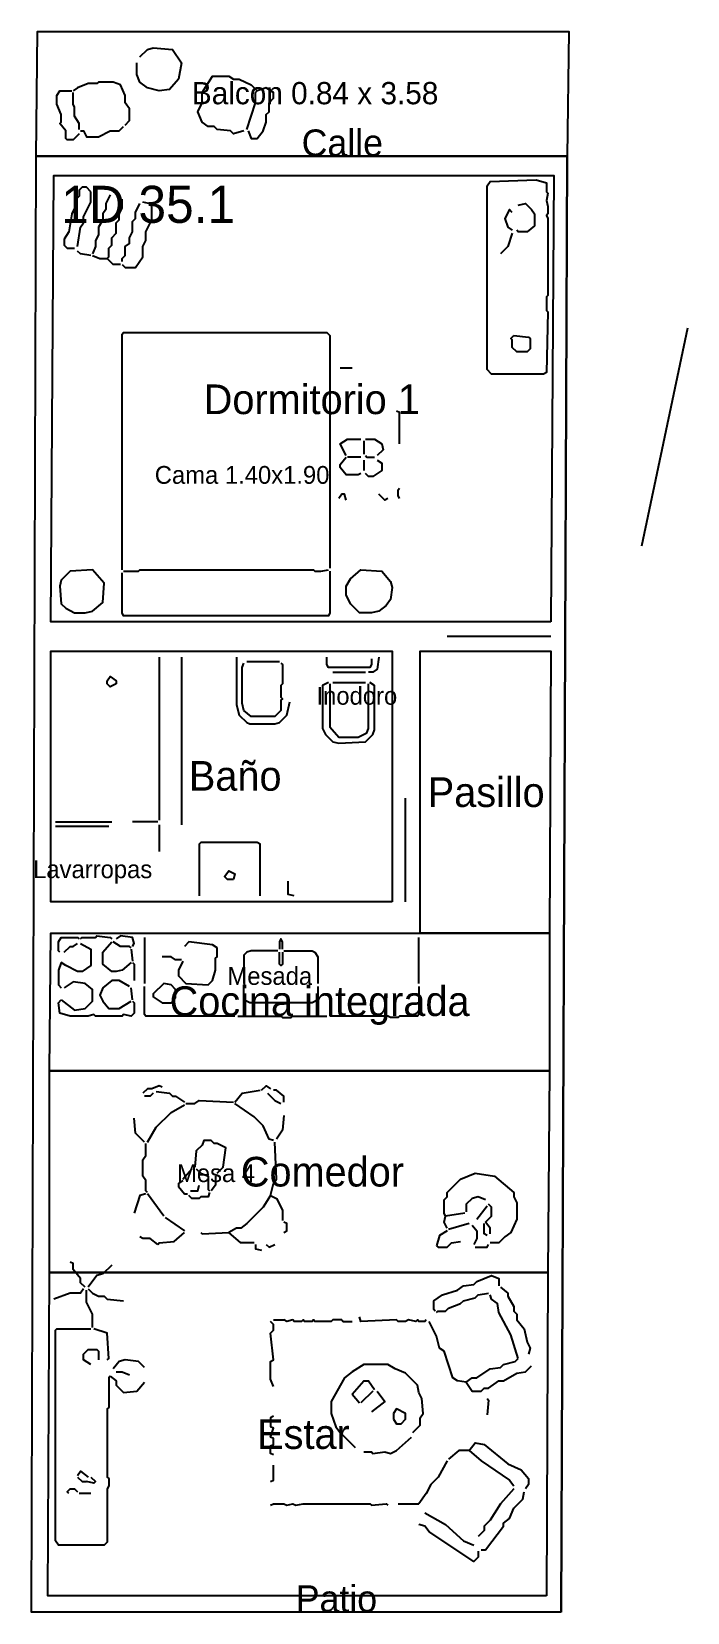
# Model space of a CAD drawing. Header units: metres. Extents: x 0 to 119, y 0 to 11.
# Drawn here: x 0 to 4.42, y 0 to 10.66 of the extents above; entities that cross this region are included whole.
import ezdxf

# ---------------------------------------------------------------- set-up
doc = ezdxf.new("R2010")
doc.units = ezdxf.units.M
for name, color, linetype in [('Trazo_Cotas', 9, 'Continuous'), ('Trazo_Entrada', 1, 'Continuous'), ('Trazo_Equipamiento', 8, 'Continuous'), ('Trazo_Estancias', 3, 'Continuous'), ('Trazo_Fachada', 30, 'Continuous'), ('Trazo_Medianeras', 8, 'Continuous'), ('Trazo_Norte', 1, 'Continuous'), ('Trazo_Puertas', 1, 'Continuous'), ('Trazo_Unidad', 7, 'Continuous'), ('Trazo_Ventanas', 5, 'Continuous')]:
    doc.layers.add(name, color=color, linetype=linetype)

msp = doc.modelspace()

# ---------------------------------------------------------------- texts
at = {"layer": 'Trazo_Cotas'}
msp.add_text('Balcon 0.84 x 3.58', height=0.15, dxfattribs=at).set_placement((1.08, 10.17))
at = {"layer": 'Trazo_Equipamiento', "color": 8}
for s, p in [('Cama 1.40x1.90', (0.83, 7.61)), ('Inodoro', (1.92, 6.12)), ('Lavarropas', (0.01, 4.95)), ('Mesada', (1.32, 4.23)), ('Mesa 4', (0.98, 2.9))]:
    msp.add_text(s, height=0.12, dxfattribs=at).set_placement(p)
at = {"layer": 'Trazo_Estancias', "color": 5}
msp.add_text('Dormitorio 1', height=0.2, dxfattribs=at).set_placement((1.16, 8.08))
at = {"layer": 'Trazo_Estancias', "color": 4}
msp.add_text('Baño', height=0.2, dxfattribs=at).set_placement((1.06, 5.54))
at = {"layer": 'Trazo_Estancias', "color": 8}
msp.add_text('Pasillo', height=0.2, dxfattribs=at).set_placement((2.67, 5.43))
at = {"layer": 'Trazo_Estancias', "color": 30}
msp.add_text('Cocina integrada', height=0.2, dxfattribs=at).set_placement((0.93, 4.02))
at = {"layer": 'Trazo_Estancias', "color": 40}
msp.add_text('Comedor', height=0.2, dxfattribs=at).set_placement((1.41, 2.87))
at = {"layer": 'Trazo_Estancias', "color": 2}
msp.add_text('Estar', height=0.2, dxfattribs=at).set_placement((1.52, 1.1))
at = {"layer": 'Trazo_Fachada'}
for s, p in [('Calle', (1.82, 9.82)), ('Patio', (1.78, 0))]:
    msp.add_text(s, height=0.18, dxfattribs=at).set_placement(p)
at = {"layer": 'Trazo_Unidad'}
msp.add_text('1D 35.1', height=0.25, dxfattribs=at).set_placement((0.2, 9.37))

# ---------------------------------------------------------------- linework, layer by layer
at = {"layer": 'Trazo_Cotas'}
msp.add_lwpolyline([(3.61, 9.82), (0.03, 9.82), (0.04, 10.66), (3.62, 10.66)], close=True, dxfattribs=at)
at = {"layer": 'Trazo_Entrada'}
msp.add_line((1.79, 0), (0.11, 0), dxfattribs=at)
at = {"layer": 'Trazo_Equipamiento', "color": 9}
for p, q in [((2.16, 8.39), (2.08, 8.39)), ((2.24, 7.9), (2.24, 7.81)), ((2.22, 7.79), (2.13, 7.79)), ((2.24, 7.77), (2.24, 7.7)), ((0.67, 4.47), (0.68, 4.39)), ((0.68, 4.13), (0.67, 4.21)), ((1.02, 2.92), (1.08, 2.99)), ((0.89, 2.67), (0.78, 2.82)), ((2.92, 2.69), (2.79, 2.67)), ((3, 2.65), (3.07, 2.74)), ((0.9, 2.66), (1.03, 2.57)), ((2.95, 2.62), (2.81, 2.58)), ((1.63, 1.97), (1.7, 1.97)), ((2.16, 1.47), (2.21, 1.41)), ((2.3, 1.49), (2.22, 1.41)), ((0.4, 0.8), (0.32, 0.8)), ((2.47, 0.73), (2.61, 0.73)), ((2.91, 0.48), (2.98, 0.45))]:
    msp.add_line(p, q, dxfattribs=at)
at = {"layer": 'Trazo_Equipamiento', "color": 8}
for p, q in [((0.86, 6.44), (0.86, 5.34)), ((1.01, 6.44), (1.01, 5.31)), ((1.67, 6.41), (1.45, 6.41)), ((2.03, 6.34), (2.25, 6.34)), ((2.03, 6.27), (2.25, 6.27)), ((0.16, 5.33), (0.54, 5.33)), ((0.16, 5.3), (0.52, 5.3)), ((0.85, 5.33), (0.68, 5.33)), ((0.86, 5.31), (0.86, 5.13)), ((0.76, 4.55), (0.76, 4.24)), ((2.61, 4.24), (2.61, 4.55))]:
    msp.add_line(p, q, dxfattribs=at)
at = {"layer": 'Trazo_Equipamiento', "color": 9}
for points in [[(0.73, 10.49), (0.78, 10.54), (0.82, 10.55), (0.95, 10.54), (1.01, 10.45), (0.99, 10.34), (0.93, 10.27), (0.86, 10.26), (0.78, 10.28), (0.73, 10.32), (0.71, 10.37), (0.71, 10.45)], [(1.43, 9.99), (1.36, 9.97), (1.34, 9.99), (1.25, 10), (1.23, 10.02), (1.19, 10.02), (1.15, 10.05), (1.12, 10.12), (1.15, 10.18), (1.15, 10.25), (1.22, 10.36), (1.33, 10.36), (1.36, 10.34), (1.4, 10.34), (1.48, 10.3), (1.52, 10.26)], [(0.32, 9.97), (0.28, 9.93), (0.24, 9.93), (0.23, 9.94), (0.23, 9.99), (0.19, 10.04), (0.2, 10.05), (0.2, 10.1), (0.17, 10.17), (0.17, 10.23), (0.19, 10.26), (0.27, 10.26)], [(0.63, 10.03), (0.66, 10.06), (0.66, 10.14), (0.63, 10.18), (0.63, 10.23), (0.6, 10.3), (0.55, 10.32), (0.45, 10.32), (0.44, 10.31), (0.38, 10.31), (0.31, 10.28), (0.28, 10.26)], [(0.32, 10), (0.32, 10.04), (0.29, 10.09), (0.29, 10.15), (0.28, 10.17), (0.28, 10.25)], [(1.45, 10), (1.51, 10.18), (1.51, 10.25), (1.52, 10.26)], [(1.46, 9.99), (1.48, 9.94), (1.52, 9.94), (1.56, 9.99), (1.58, 10.05), (1.58, 10.1), (1.6, 10.12), (1.6, 10.18), (1.63, 10.21), (1.63, 10.25), (1.58, 10.28), (1.52, 10.26)], [(0.33, 9.99), (0.35, 9.99), (0.37, 9.95), (0.45, 9.95), (0.53, 9.99), (0.59, 9.99), (0.62, 10.02)], [(0.4, 9.58), (0.37, 9.61), (0.34, 9.61), (0.32, 9.59), (0.32, 9.55), (0.29, 9.52), (0.29, 9.47), (0.27, 9.43), (0.25, 9.31), (0.22, 9.26), (0.22, 9.22), (0.24, 9.2), (0.29, 9.2)], [(0.31, 9.21), (0.33, 9.34), (0.35, 9.37), (0.35, 9.41), (0.4, 9.51), (0.4, 9.58)], [(0.53, 9.56), (0.5, 9.5), (0.5, 9.46), (0.48, 9.43), (0.48, 9.39), (0.45, 9.34), (0.45, 9.29), (0.43, 9.25), (0.43, 9.21), (0.41, 9.16)], [(0.51, 9.13), (0.52, 9.14), (0.52, 9.2), (0.54, 9.22), (0.54, 9.27), (0.57, 9.3), (0.57, 9.37), (0.59, 9.39), (0.59, 9.43), (0.61, 9.47), (0.61, 9.53)], [(0.61, 9.09), (0.63, 9.07), (0.7, 9.07), (0.75, 9.14), (0.75, 9.21), (0.77, 9.25), (0.77, 9.31), (0.81, 9.39), (0.81, 9.48), (0.79, 9.5), (0.75, 9.51)], [(0.61, 9.11), (0.61, 9.13), (0.63, 9.15), (0.63, 9.21), (0.66, 9.23), (0.66, 9.27), (0.68, 9.31), (0.68, 9.38), (0.7, 9.4), (0.7, 9.44), (0.73, 9.5)], [(3.28, 9.49), (3.33, 9.5), (3.37, 9.46), (3.39, 9.43), (3.39, 9.35), (3.34, 9.31), (3.28, 9.31), (3.27, 9.32)], [(3.24, 9.44), (3.22, 9.46), (3.19, 9.4), (3.21, 9.34), (3.24, 9.32)], [(3.24, 9.3), (3.21, 9.21), (3.16, 9.16)], [(0.4, 9.15), (0.33, 9.16), (0.31, 9.18)], [(0.41, 9.15), (0.46, 9.13), (0.51, 9.13)], [(0.6, 9.09), (0.55, 9.09), (0.51, 9.13)], [(0.61, 7.03), (0.61, 8.62), (0.62, 8.63), (1.99, 8.63), (2.01, 8.61), (2.01, 7.04)], [(2.48, 7.88), (2.48, 8.09), (2.46, 8.1)], [(2.12, 7.8), (2.08, 7.88), (2.13, 7.91), (2.22, 7.91)], [(2.25, 7.91), (2.31, 7.91), (2.36, 7.88), (2.37, 7.84), (2.33, 7.8)], [(2.22, 7.68), (2.2, 7.67), (2.12, 7.67), (2.08, 7.72), (2.08, 7.74), (2.12, 7.79)], [(2.25, 7.8), (2.26, 7.79), (2.31, 7.79)], [(2.33, 7.77), (2.36, 7.75), (2.36, 7.7), (2.3, 7.66), (2.27, 7.66), (2.25, 7.68)], [(2.48, 7.51), (2.47, 7.53), (2.47, 7.57), (2.48, 7.58)], [(2.12, 7.5), (2.11, 7.54), (2.09, 7.54), (2.07, 7.51)], [(2.4, 7.51), (2.38, 7.5), (2.34, 7.54)], [(2.01, 7.02), (2.01, 6.74), (2, 6.72), (0.62, 6.72), (0.61, 6.74), (0.61, 7.01)], [(0.62, 7.02), (0.72, 7.02), (0.73, 7.03), (1.9, 7.03), (1.91, 7.02), (1.95, 7.02), (2, 7.03)], [(0.19, 4.45), (0.18, 4.46), (0.18, 4.52), (0.2, 4.55), (0.31, 4.55), (0.32, 4.54)], [(0.33, 4.51), (0.4, 4.47), (0.4, 4.36), (0.34, 4.32), (0.31, 4.32), (0.23, 4.36), (0.2, 4.38)], [(0.22, 4.45), (0.26, 4.49), (0.28, 4.49), (0.31, 4.51)], [(0.33, 4.54), (0.34, 4.55), (0.43, 4.55), (0.44, 4.56), (0.53, 4.55), (0.54, 4.54)], [(0.67, 4.38), (0.61, 4.33), (0.57, 4.32), (0.54, 4.32), (0.48, 4.37), (0.48, 4.45), (0.54, 4.52)], [(0.67, 4.48), (0.66, 4.49), (0.6, 4.49), (0.55, 4.52)], [(0.68, 4.49), (0.69, 4.51), (0.68, 4.55), (0.6, 4.56), (0.57, 4.54)], [(1.02, 4.39), (0.99, 4.33), (0.99, 4.29), (1.04, 4.24), (1.19, 4.23), (1.22, 4.26), (1.24, 4.33), (1.24, 4.41), (1.25, 4.42), (1.25, 4.48), (1.22, 4.5), (1.06, 4.52), (1.03, 4.49)], [(0.2, 4.38), (0.18, 4.33), (0.18, 4.23), (0.2, 4.21)], [(0.68, 4.38), (0.69, 4.37), (0.69, 4.26)], [(1.01, 4.4), (0.97, 4.4), (0.94, 4.42), (0.88, 4.42)], [(0.2, 4.13), (0.29, 4.06), (0.36, 4.07), (0.41, 4.12), (0.41, 4.2), (0.36, 4.24), (0.28, 4.25), (0.22, 4.21)], [(0.66, 4.22), (0.59, 4.26), (0.54, 4.26), (0.48, 4.21), (0.46, 4.16), (0.48, 4.12), (0.52, 4.07), (0.59, 4.07), (0.67, 4.12)], [(0.68, 4.12), (0.69, 4.11), (0.69, 4.04), (0.67, 4.02), (0.62, 4.03), (0.61, 4.02), (0.43, 4.02), (0.42, 4.03), (0.38, 4.02), (0.26, 4.02), (0.19, 4.04), (0.18, 4.11), (0.2, 4.13)], [(0.81, 3.53), (0.78, 3.53), (0.75, 3.5)], [(0.88, 3.54), (0.86, 3.55), (0.81, 3.53)], [(1.37, 3.44), (1.42, 3.5), (1.54, 3.52)], [(1.55, 3.52), (1.58, 3.55), (1.61, 3.53)], [(1.7, 3.44), (1.7, 3.48), (1.65, 3.52), (1.63, 3.52)], [(0.82, 3.5), (0.8, 3.48), (0.76, 3.48)], [(0.78, 3.17), (0.84, 3.27), (0.94, 3.37), (1.03, 3.42)], [(0.84, 3.51), (0.93, 3.5), (0.95, 3.48), (0.97, 3.48), (1.03, 3.44)], [(1.04, 3.43), (1.1, 3.43), (1.13, 3.45), (1.36, 3.44)], [(1.63, 3.18), (1.6, 3.19), (1.56, 3.28), (1.5, 3.34), (1.37, 3.43)], [(1.59, 3.5), (1.64, 3.45), (1.68, 3.43)], [(0.76, 3.17), (0.7, 3.23), (0.69, 3.33)], [(1.7, 3.35), (1.69, 3.25), (1.65, 3.19)], [(0.78, 2.83), (0.77, 2.84), (0.77, 2.91), (0.75, 2.94), (0.75, 3.05), (0.77, 3.08), (0.77, 3.16)], [(1.25, 2.96), (1.29, 3), (1.31, 3.13), (1.25, 3.16), (1.23, 3.16), (1.21, 3.18), (1.16, 3.18), (1.15, 3.15), (1.11, 3.11), (1.1, 3)], [(1.61, 2.81), (1.63, 2.89), (1.65, 2.92), (1.64, 3.17)], [(1.11, 2.99), (1.14, 2.96), (1.19, 2.94)], [(1.02, 2.91), (0.99, 2.89), (0.99, 2.87), (1.03, 2.82), (1.05, 2.82)], [(1.07, 2.84), (1.12, 2.84), (1.13, 2.88)], [(1.19, 2.94), (1.19, 2.85), (1.2, 2.84)], [(1.24, 2.94), (1.24, 2.88), (1.21, 2.84)], [(2.79, 2.67), (2.78, 2.69), (2.78, 2.78), (2.8, 2.8), (2.8, 2.83), (2.89, 2.92), (2.99, 2.96), (3.12, 2.94), (3.25, 2.83), (3.25, 2.8), (3.27, 2.76), (3.27, 2.65), (3.23, 2.56), (3.19, 2.53), (3.15, 2.49), (3.09, 2.49)], [(0.77, 2.82), (0.73, 2.81), (0.69, 2.69)], [(1.2, 2.83), (1.19, 2.8), (1.14, 2.8), (1.13, 2.79), (1.08, 2.79), (1.06, 2.81)], [(1.61, 2.81), (1.56, 2.73), (1.45, 2.62), (1.41, 2.59), (1.38, 2.59), (1.33, 2.56)], [(1.61, 2.81), (1.65, 2.79), (1.69, 2.71), (1.69, 2.64)], [(3.06, 2.78), (3.01, 2.8), (2.97, 2.79), (2.93, 2.75), (2.93, 2.7)], [(2.8, 2.59), (2.78, 2.63), (2.79, 2.67)], [(3.06, 2.63), (3.1, 2.67), (3.1, 2.73), (3.08, 2.75)], [(0.85, 2.48), (0.86, 2.49), (0.96, 2.5), (1.03, 2.56)], [(1.14, 2.56), (1.15, 2.55), (1.33, 2.56)], [(1.5, 2.49), (1.41, 2.49), (1.33, 2.56)], [(1.7, 2.56), (1.72, 2.57), (1.72, 2.62), (1.7, 2.63)], [(2.8, 2.57), (2.75, 2.54), (2.73, 2.47)], [(2.97, 2.61), (3, 2.57), (3, 2.52), (2.98, 2.48)], [(3.07, 2.54), (3.05, 2.55), (3.05, 2.62)], [(3.09, 2.55), (3.09, 2.59), (3.06, 2.63)], [(0.85, 2.48), (0.8, 2.52), (0.75, 2.52), (0.73, 2.53)], [(1.51, 2.48), (1.51, 2.45), (1.55, 2.44)], [(1.58, 2.48), (1.6, 2.46), (1.64, 2.48)], [(2.73, 2.47), (2.74, 2.46), (2.8, 2.46), (2.83, 2.49), (2.89, 2.5)], [(2.99, 2.46), (3.07, 2.46), (3.08, 2.48)], [(0.36, 2.19), (0.33, 2.22), (0.33, 2.25), (0.28, 2.31), (0.28, 2.35), (0.26, 2.36)], [(0.54, 2.34), (0.48, 2.28), (0.44, 2.27), (0.38, 2.19)], [(2.72, 2.03), (2.71, 2.04), (2.71, 2.1), (2.77, 2.14), (2.87, 2.17), (2.91, 2.2), (2.98, 2.21), (3, 2.23), (3.1, 2.27), (3.15, 2.25), (3.15, 2.2)], [(0.35, 2.18), (0.33, 2.15), (0.26, 2.15), (0.15, 2.11)], [(0.41, 1.92), (0.41, 2.01), (0.37, 2.09), (0.37, 2.17)], [(0.38, 2.18), (0.41, 2.15), (0.45, 2.13), (0.49, 2.13), (0.51, 2.11), (0.62, 2.1)], [(2.73, 2.02), (2.74, 2.03), (2.79, 2.03), (2.81, 2.05), (2.89, 2.08), (2.91, 2.1), (2.99, 2.12), (3.01, 2.14), (3.08, 2.15)], [(3.28, 1.71), (3.23, 1.87), (3.15, 2.02), (3.14, 2.08), (3.1, 2.11), (3.09, 2.14)], [(3.16, 2.19), (3.21, 2.15), (3.21, 2.13), (3.25, 2.06), (3.25, 2.03), (3.27, 2.01), (3.27, 1.97), (3.32, 1.91), (3.34, 1.82), (3.36, 1.78), (3.35, 1.74)], [(1.63, 1.52), (1.61, 1.57), (1.61, 1.69), (1.63, 1.7), (1.61, 1.88), (1.63, 1.9), (1.63, 1.94), (1.61, 1.96)], [(2.09, 1.97), (2.03, 1.97), (2.02, 1.96), (1.91, 1.96), (1.9, 1.97), (1.89, 1.96), (1.84, 1.96), (1.83, 1.97), (1.82, 1.96), (1.77, 1.96), (1.76, 1.97), (1.72, 1.96), (1.7, 1.97)], [(2.09, 1.97), (2.1, 1.96), (2.16, 1.96)], [(2.66, 1.97), (2.65, 1.96), (2.61, 1.96), (2.6, 1.97), (2.59, 1.96), (2.54, 1.97), (2.52, 1.96), (2.47, 1.96), (2.46, 1.97), (2.22, 1.96), (2.21, 1.99)], [(2.93, 1.55), (2.87, 1.56), (2.84, 1.58), (2.78, 1.76), (2.75, 1.78), (2.73, 1.86), (2.68, 1.96)], [(0.53, 1.59), (0.52, 1.58), (0.52, 1.38), (0.51, 1.37), (0.51, 0.91), (0.52, 0.9), (0.52, 0.85), (0.51, 0.83), (0.51, 0.47), (0.49, 0.45), (0.18, 0.45), (0.16, 0.48), (0.16, 1.9), (0.17, 1.91), (0.4, 1.91)], [(0.51, 1.7), (0.52, 1.71), (0.51, 1.88), (0.42, 1.91)], [(0.4, 1.67), (0.35, 1.7), (0.35, 1.74), (0.38, 1.77), (0.44, 1.77), (0.45, 1.76), (0.45, 1.7)], [(2.93, 1.55), (2.97, 1.58), (3, 1.58), (3.09, 1.64), (3.16, 1.65), (3.18, 1.67), (3.26, 1.69), (3.28, 1.71)], [(0.76, 1.65), (0.72, 1.69), (0.63, 1.7), (0.59, 1.69), (0.55, 1.64)], [(0.57, 1.62), (0.61, 1.62), (0.66, 1.6)], [(2.57, 1.21), (2.62, 1.26), (2.62, 1.31), (2.64, 1.34), (2.63, 1.44), (2.61, 1.48), (2.6, 1.53), (2.52, 1.61), (2.45, 1.64), (2.4, 1.67), (2.24, 1.67), (2.16, 1.62), (2.11, 1.58), (2.02, 1.42), (2.02, 1.34), (2.05, 1.25), (2.08, 1.21), (2.18, 1.11)], [(2.93, 1.55), (2.97, 1.49), (3.03, 1.49), (3.05, 1.51), (3.08, 1.51), (3.15, 1.56), (3.18, 1.56), (3.27, 1.61), (3.33, 1.62), (3.37, 1.66)], [(0.53, 1.59), (0.57, 1.56), (0.57, 1.53), (0.62, 1.48), (0.71, 1.49), (0.76, 1.55)], [(2.16, 1.47), (2.24, 1.56), (2.27, 1.56), (2.31, 1.5)], [(2.33, 1.49), (2.38, 1.42), (2.29, 1.35)], [(3.07, 1.44), (3.08, 1.43), (3.07, 1.33)], [(1.63, 1.32), (1.61, 1.31), (1.61, 1.25)], [(1.63, 1.06), (1.61, 1.07), (1.61, 1.12), (1.63, 1.13), (1.63, 1.17), (1.61, 1.18), (1.63, 1.24), (1.61, 1.25)], [(2.24, 1.08), (2.29, 1.08), (2.3, 1.07), (2.38, 1.08), (2.42, 1.07), (2.46, 1.09), (2.56, 1.18)], [(2.95, 1.09), (2.88, 1.09), (2.81, 1.03)], [(2.95, 1.09), (2.99, 1.14), (3.05, 1.13), (3.21, 1), (3.3, 0.96), (3.35, 0.9), (3.35, 0.86), (3.33, 0.83)], [(2.95, 1.09), (3.03, 1.02), (3.22, 0.89), (3.25, 0.85)], [(1.61, 0.88), (1.63, 0.89), (1.63, 0.99)], [(2.8, 1.02), (2.74, 0.91), (2.69, 0.86), (2.66, 0.8), (2.61, 0.73)], [(0.31, 0.92), (0.33, 0.95), (0.38, 0.91)], [(0.31, 0.91), (0.34, 0.88), (0.37, 0.88)], [(0.4, 0.91), (0.43, 0.88), (0.42, 0.87), (0.37, 0.88)], [(0.25, 0.8), (0.24, 0.81), (0.26, 0.83), (0.29, 0.83), (0.31, 0.81)], [(3.25, 0.83), (3.16, 0.73), (3.09, 0.62), (3.05, 0.58), (3.05, 0.55), (3.01, 0.51)], [(3.03, 0.42), (3.06, 0.42), (3.18, 0.58), (3.18, 0.6), (3.22, 0.63), (3.25, 0.7), (3.31, 0.76), (3.32, 0.81)], [(1.61, 0.72), (1.63, 0.73), (1.7, 0.73), (1.72, 0.72), (1.76, 0.73), (1.78, 0.72), (1.83, 0.73), (2.28, 0.73), (2.29, 0.72), (2.39, 0.73), (2.4, 0.72)], [(2.65, 0.67), (2.79, 0.59), (2.91, 0.48)], [(3.01, 0.41), (3.01, 0.37), (2.98, 0.34), (2.68, 0.54), (2.65, 0.58), (2.61, 0.59)]]:
    msp.add_lwpolyline(points, dxfattribs=at)
for points in [[(3.48, 8.88), (3.47, 8.87), (3.47, 8.78), (3.48, 8.77), (3.47, 8.36), (3.45, 8.35), (3.1, 8.35), (3.07, 8.38), (3.07, 9.62), (3.09, 9.65), (3.4, 9.66), (3.47, 9.64), (3.47, 9.58), (3.48, 9.57), (3.47, 9.52), (3.48, 9.48), (3.48, 9.43), (3.47, 9.42), (3.48, 9.4)], [(3.25, 8.61), (3.35, 8.6), (3.36, 8.59), (3.36, 8.52), (3.34, 8.5), (3.27, 8.5), (3.24, 8.53), (3.24, 8.58), (3.23, 8.59)], [(0.36, 6.74), (0.41, 6.75), (0.48, 6.81), (0.49, 6.94), (0.41, 7.03), (0.26, 7.02), (0.2, 6.96), (0.19, 6.92), (0.2, 6.8), (0.23, 6.77), (0.29, 6.74)], [(2.29, 6.74), (2.21, 6.74), (2.15, 6.8), (2.12, 6.86), (2.12, 6.92), (2.15, 6.97), (2.22, 7.03), (2.36, 7.02), (2.42, 6.95), (2.43, 6.91), (2.42, 6.83), (2.39, 6.79), (2.34, 6.75)], [(0.97, 4.14), (0.97, 4.2), (0.94, 4.23), (0.89, 4.24), (0.82, 4.17), (0.82, 4.15), (0.88, 4.11), (0.94, 4.11)], [(2.44, 1.3), (2.46, 1.27), (2.49, 1.27), (2.52, 1.3), (2.52, 1.34), (2.46, 1.37), (2.44, 1.34)]]:
    msp.add_lwpolyline(points, close=True, dxfattribs=at)
at = {"layer": 'Trazo_Equipamiento', "color": 8}
for points in [[(1.38, 6.44), (1.38, 6.12), (1.4, 6.05), (1.45, 6), (1.47, 5.99), (1.64, 5.99), (1.67, 6), (1.72, 6.05), (1.74, 6.14)], [(1.68, 6.4), (1.69, 6.39), (1.69, 6.26), (1.68, 6.25), (1.68, 6.17), (1.69, 6.16), (1.68, 6.15), (1.68, 6.08), (1.64, 6.04), (1.48, 6.04), (1.43, 6.08), (1.42, 6.13), (1.42, 6.37), (1.43, 6.4)], [(2.29, 6.43), (2.29, 6.39), (2.28, 6.37), (2, 6.37), (1.99, 6.39), (1.99, 6.44)], [(2.34, 6.44), (2.33, 6.36), (2.3, 6.34), (2.27, 6.34)], [(2, 6.27), (1.96, 6.25), (1.96, 5.96), (1.98, 5.92), (2.03, 5.87), (2.07, 5.86), (2.25, 5.87), (2.3, 5.92), (2.31, 5.95), (2.31, 6.25), (2.28, 6.27)], [(2.01, 6.26), (2.01, 5.97), (2.07, 5.9), (2.2, 5.9), (2.26, 5.93), (2.27, 5.96), (2.27, 6.26)], [(1.54, 4.83), (1.54, 5.18), (1.52, 5.19), (1.14, 5.19), (1.13, 5.18), (1.13, 4.83)], [(1.77, 4.83), (1.73, 4.84), (1.73, 4.93)], [(1.69, 4.47), (1.69, 4.52), (1.68, 4.54), (1.67, 4.52), (1.67, 4.47)], [(1.66, 4.46), (1.48, 4.46), (1.45, 4.45), (1.43, 4.43), (1.43, 4.24)], [(1.69, 4.45), (1.69, 4.37), (1.68, 4.36), (1.67, 4.37), (1.67, 4.45)], [(1.7, 4.46), (1.89, 4.46), (1.91, 4.45), (1.93, 4.42), (1.93, 4.24)], [(1.37, 4.02), (0.77, 4.02), (0.76, 4.03), (0.76, 4.22)], [(1.93, 4.22), (1.93, 4.13), (1.89, 4.11), (1.47, 4.11), (1.43, 4.13), (1.43, 4.22)], [(2.61, 4.22), (2.61, 4.03), (2.6, 4.02), (2.48, 4.02), (2.47, 4.01), (2.42, 4.01), (2.4, 4.02), (2.01, 4.02)], [(1.39, 4.02), (1.68, 4.02), (1.69, 4.01), (1.75, 4.01), (1.76, 4.02), (1.99, 4.02)]]:
    msp.add_lwpolyline(points, dxfattribs=at)
for points in [[(0.57, 6.26), (0.53, 6.24), (0.51, 6.26), (0.51, 6.28), (0.53, 6.31), (0.57, 6.28)], [(1.36, 4.94), (1.32, 4.94), (1.3, 4.96), (1.33, 5), (1.37, 4.98)]]:
    msp.add_lwpolyline(points, close=True, dxfattribs=at)
at = {"layer": 'Trazo_Estancias', "color": 5}
msp.add_lwpolyline([(3.5, 6.68), (0.13, 6.68), (0.15, 9.69), (3.52, 9.69)], close=True, dxfattribs=at)
at = {"layer": 'Trazo_Estancias', "color": 4}
msp.add_lwpolyline([(2.43, 4.79), (0.13, 4.79), (0.13, 6.48), (2.43, 6.48)], close=True, dxfattribs=at)
at = {"layer": 'Trazo_Estancias', "color": 8}
msp.add_lwpolyline([(3.49, 4.58), (2.62, 4.58), (2.62, 6.48), (3.5, 6.48)], close=True, dxfattribs=at)
at = {"layer": 'Trazo_Estancias', "color": 30}
msp.add_lwpolyline([(3.49, 3.65), (0.12, 3.65), (0.13, 4.58), (3.49, 4.58)], close=True, dxfattribs=at)
at = {"layer": 'Trazo_Estancias', "color": 40}
msp.add_lwpolyline([(3.48, 2.29), (0.12, 2.29), (0.12, 3.65), (3.49, 3.65)], close=True, dxfattribs=at)
at = {"layer": 'Trazo_Estancias', "color": 2}
msp.add_lwpolyline([(3.47, 0.11), (0.11, 0.11), (0.12, 2.29), (3.48, 2.29)], close=True, dxfattribs=at)
at = {"layer": 'Trazo_Fachada'}
for p, q in [((3.61, 9.82), (0.03, 9.82)), ((3.57, 0), (0, 0))]:
    msp.add_line(p, q, dxfattribs=at)
at = {"layer": 'Trazo_Medianeras'}
msp.add_line((3.57, 0), (3.61, 9.82), dxfattribs=at)
at = {"layer": 'Trazo_Norte'}
msp.add_line((4.42, 8.66), (4.11, 7.19), dxfattribs=at)
at = {"layer": 'Trazo_Puertas'}
for p, q in [((3.5, 6.58), (2.8, 6.58)), ((2.52, 4.79), (2.52, 5.49))]:
    msp.add_line(p, q, dxfattribs=at)
at = {"layer": 'Trazo_Unidad'}
msp.add_lwpolyline([(3.57, 0), (0, 0), (0.03, 9.82), (3.61, 9.82)], close=True, dxfattribs=at)
at = {"layer": 'Trazo_Ventanas'}
for p, q in [((3.52, 9.82), (0.15, 9.82)), ((3.47, 0), (1.79, 0))]:
    msp.add_line(p, q, dxfattribs=at)

msp.set_redraw_order([(e.dxf.handle, doc.entitydb.next_handle()) for e in msp.query("TEXT MTEXT ATTDEF DIMENSION ARC_DIMENSION")])  # texts and dimensions are drawn at this point

doc.saveas('drawing.dxf')
